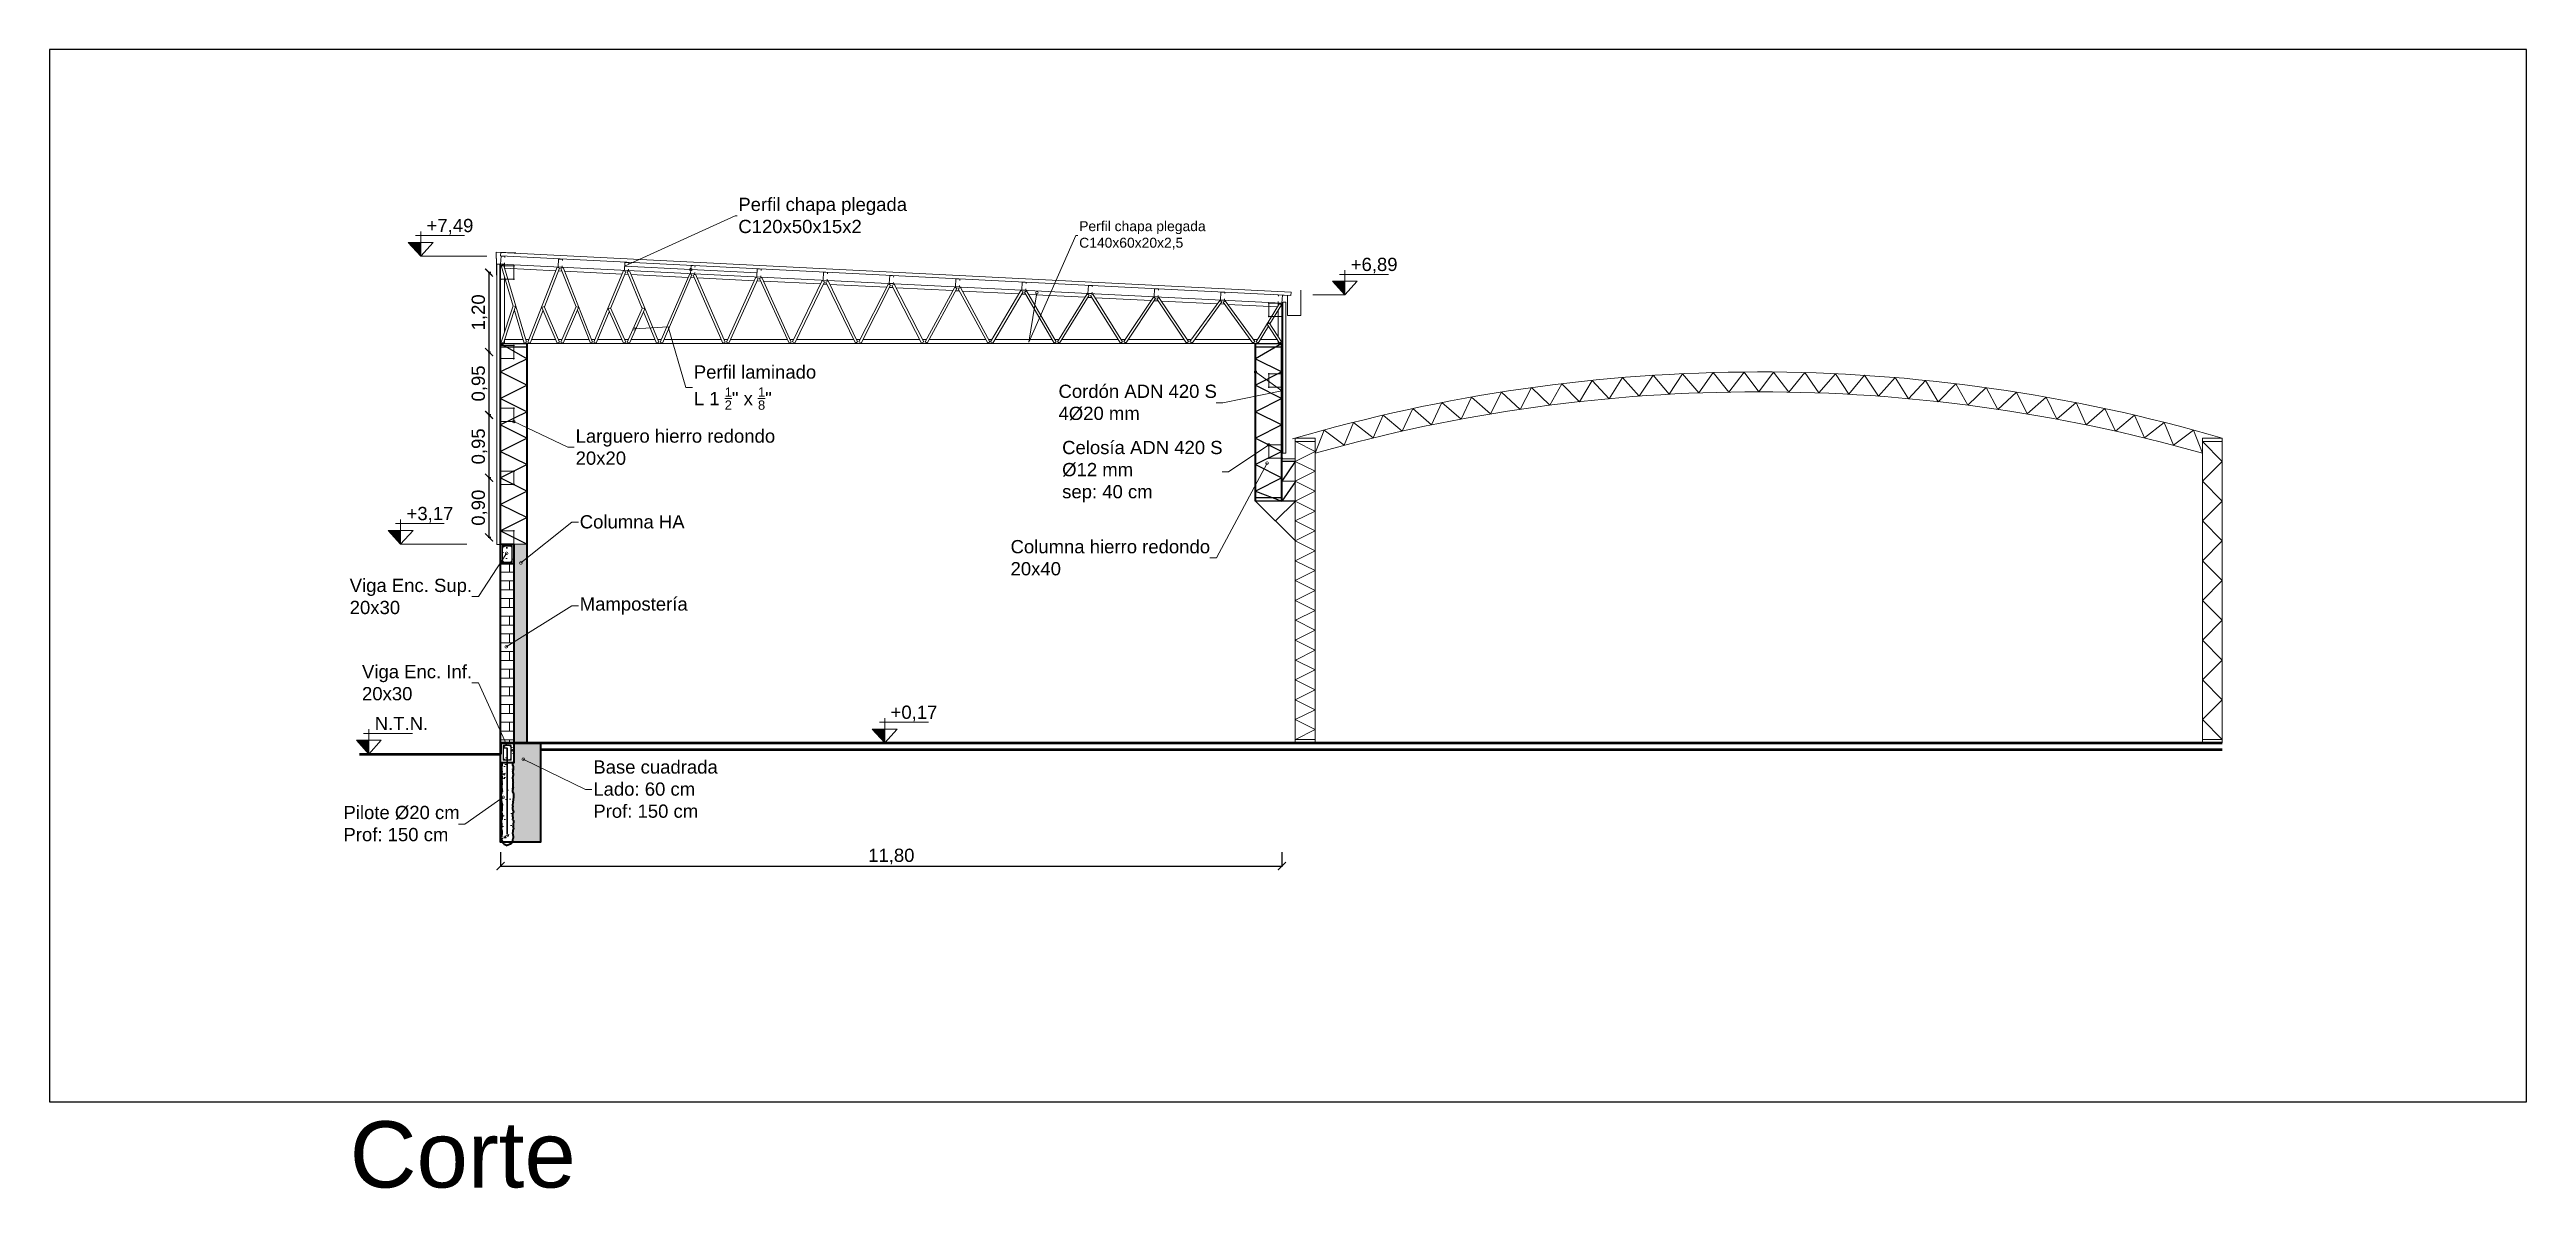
# Model space of a CAD drawing. Header units: millimetres. Extents: x 265 to 853, y -178 to 32.
# Drawn here: x 815.85 to 853.26, y -107.99 to -90.79 of the extents above; entities that cross this region are included whole.
import ezdxf
from ezdxf import colors
from ezdxf.entities.mleader import LeaderData, LeaderLine
from ezdxf.math import Vec2, Vec3

# ---------------------------------------------------------------- set-up
doc = ezdxf.new("R2010")
doc.units = ezdxf.units.MM
doc.header["$LTSCALE"] = 0.1
doc.header["$MEASUREMENT"] = 0
doc.header["$PDMODE"] = 3
doc.header["$PDSIZE"] = 0.1
doc.linetypes.add('ACAD_ISO10W100', pattern=[18, 12, -3, 0, -3])
doc.linetypes.add('CONTINUA', pattern=[200, 100, 100])
doc.layers.get('DEFPOINTS').update_dxf_attribs({"color": 1})
for name, color, linetype, lineweight in [('00_ARQ_VISTA ATRAS', 5, 'CONTINUA', 20), ('00_CANALETA', 2, 'Continuous', 13), ('00_EST_ANGULARES', 4, 'CONTINUA', 20), ('00_EST_COL_DIAG', 1, 'Continuous', 25), ('00_EST_Columna', 3, 'Continuous', 35), ('00_EST_Correa', 3, 'ACAD_ISO10W100', 20), ('00_EST_Cotas', 6, 'Continuous', 9), ('00_EST_Cubierta', 2, 'Continuous', 9), ('00_EST_FUNDACION', 2, 'Continuous', 35), ('00_EST_HASH', 2, 'Continuous', 5), ('00_EST_Piso', 7, 'Continuous', 50), ('00_EST_TEXTO', 6, 'Continuous', 9), ('00_EST_Viga', 5, 'Continuous', 20), ('00_EST_Viga_Montante', 5, 'Continuous', 20)]:
    doc.layers.add(name, color=color, linetype=linetype, lineweight=lineweight)
doc.layers.add('00_EST_ARMADURA', color=1, linetype='Continuous', lineweight=13, true_color=0xff0000)
doc.layers.add('00_EST_EXISTENTE', color=8, linetype='Continuous', lineweight=20, transparency=0.5)
doc.layers.add('00_EST_NoImprimir', color=1, linetype='Continuous', plot=False)
doc.styles.add('1 en 100', font='romans.shx', dxfattribs={"height": 0.17})
doc.styles.add('Arial1_50', font='arial.ttf', dxfattribs={"height": 0.05})
doc.styles.add('Arial20', font='arial.ttf', dxfattribs={"height": 0.2})
doc.dimstyles.new('Cota 1-100-Andres', dxfattribs={"dimtxt": 0.2, "dimasz": 0.12, "dimexe": 0.012, "dimexo": 0.15, "dimgap": 0.025, "dimtad": 1, "dimzin": 0, "dimtxsty": 'Arial20', "dimblk1": 'ARCHTICK', "dimblk2": 'ARCHTICK', "dimsah": 1, "dimcen": 0.09, "dimclrd": 256, "dimclre": 256, "dimclrt": 256, "dimazin": 0, "dimtfac": 1, "dimtofl": 0, "dimtmove": 0, "dimatfit": 3, "dimldrblk": 'ARCHTICK', "dimfxl": 1, "dimtolj": 1, "dimtzin": 0, "dimarcsym": 0})
pattern_1 = [(50, (0, 0), (0.35863009, -0.03137607), [0.0375, -0.4125]), (355, (0, 0), (-0.06937567, 0.37609607), [0.03, -0.33]), (100.451444, (0.0299, -0.0026), (0.28925442, 0.34472), [0.0318701, -0.35057106]), (46.1842, (0, 0.1), (0.53362067, -0.08275964), [0.05625, -0.61875]), (96.635635, (0.04447, 0.0931), (0.46733097, 0.4870593), [0.04780517, -0.52585688]), (351.184164, (0, 0.1), (0.46733097, 0.4870593), [0.045, -0.495]), (21, (0.05, 0.075), (0.29845353, -0.20130945), [0.0375, -0.4125]), (326, (0.05, 0.075), (0.12165767, 0.36257502), [0.03, -0.33]), (71.451445, (0.07487, 0.05822), (0.42011119, 0.16126558), [0.0318701, -0.35057106]), (37.5, (0, 0), (0.006079928, 0.166446927), [0, -0.326, 0, -0.335, 0, -0.33125]), (7.5, (0, 0), (0.13153477, 0.197205856), [0, -0.191, 0, -0.3185, 0, -0.12625]), (327.5, (-0.1115, 0), (0.266911218, -0.011277436), [0, -0.125, 0, -0.39, 0, -0.5175]), (317.5, (-0.1615, 0), (0.291593085, 0.05005249), [0, -0.1625, 0, -0.259, 0, -0.3675])]

msp = doc.modelspace()

# ---------------------------------------------------------------- texts
at = {"layer": '00_EST_Cotas', "char_height": 0.2, "attachment_point": 1, "style": '1 en 100'}
for s, insert in [('{\\fArial|b0|i0|c0|p34;+7,49}', (821.548, -93.345)), ('{\\fArial|b0|i0|c0|p34;+6,89}', (835.504, -93.932)), ('{\\fArial|b0|i0|c0|p34;+3,17}', (821.246, -97.694)), ('{\\fArial|b0|i0|c0|p34;N.T.N.}', (820.765, -100.864)), ('{\\fArial|b0|i0|c0|p34;+0,17}', (828.555, -100.694))]:
    msp.add_mtext_dynamic_manual_height_columns(s, width=1.21693, gutter_width=0.85, heights=[0], dxfattribs=dict(at, insert=insert))
at = {"layer": '00_EST_TEXTO', "insert": (820.387, -106.971), "char_height": 1, "attachment_point": 1, "style": 'Arial1_50'}
msp.add_mtext_dynamic_manual_height_columns('Corte', width=15.00094, gutter_width=0.25, heights=[0], dxfattribs=at)

# ---------------------------------------------------------------- blocks, each defined once
blk = doc.blocks.new('_DotSmall')
at = {"color": 0, "linetype": 'ByBlock', "const_width": 0.5}
blk.add_lwpolyline([(-0.0625, 0, 1), (0.0625, 0, 1)], format="xyb", close=True, dxfattribs=at)
blk = doc.blocks.new('cotaNivel')
at = {"layer": '00_EST_Cotas', "transparency": 33554687}
h = blk.add_hatch(color=256, dxfattribs=at)
h.dxf.hatch_style = 1
h.paths.add_polyline_path([(328.514, -103.488), (328.327, -103.488), (328.514, -103.697)])
at = {"layer": '00_EST_Cotas'}
for p, q in [((328.435, -103.386), (329.174, -103.386)), ((328.514, -103.697), (328.514, -103.322))]:
    blk.add_line(p, q, dxfattribs=at)
blk.add_lwpolyline([(328.514, -103.697), (328.701, -103.488), (328.327, -103.488)], close=True, dxfattribs=at)
blk = doc.blocks.new('_ARCHTICK')
at = {"color": 0, "linetype": 'ByBlock', "const_width": 0.15}
blk.add_lwpolyline([(-0.5, -0.5), (0.5, 0.5)], dxfattribs=at)
blk = doc.blocks.new('*D193')
at = {"layer": '00_EST_Cotas', "lineweight": -2, "transparency": 16777216}
for p, q in [((822.666, -102.906), (822.666, -103.13)), ((822.666, -103.118), (834.466, -103.118)), ((834.466, -102.906), (834.466, -103.13))]:
    blk.add_line(p, q, dxfattribs=at)
at = {"layer": 'DEFPOINTS', "color": 0, "transparency": 16777216}
for p in [(822.666, -102.756), (834.466, -102.756), (834.466, -103.118)]:
    blk.add_point(p, dxfattribs=at)
at = {"layer": '00_EST_Cotas', "lineweight": -2, "transparency": 16777216, "xscale": 0.12, "yscale": 0.12, "zscale": 0.12, "rotation": 180}
blk.add_blockref('_ARCHTICK', (822.666, -103.118), dxfattribs=at)
at = {"layer": '00_EST_Cotas', "lineweight": -2, "transparency": 16777216, "xscale": 0.12, "yscale": 0.12, "zscale": 0.12}
blk.add_blockref('_ARCHTICK', (834.466, -103.118), dxfattribs=at)
at = {"layer": '00_EST_Cotas', "transparency": 16777216, "insert": (828.566, -102.973), "char_height": 0.2, "attachment_point": 5, "style": 'Arial20'}
blk.add_mtext('\\A1;11,80', dxfattribs=at)
blk = doc.blocks.new('*D202')
at = {"layer": '00_EST_Cotas', "lineweight": -2, "transparency": 16777216}
for p, q in [((822.518, -97.255), (822.48, -97.255)), ((822.492, -98.156), (822.492, -97.255)), ((822.516, -98.156), (822.48, -98.156))]:
    blk.add_line(p, q, dxfattribs=at)
at = {"layer": 'DEFPOINTS', "color": 0, "transparency": 16777216}
for p in [(822.492, -97.255), (822.668, -97.255), (822.666, -98.156)]:
    blk.add_point(p, dxfattribs=at)
at = {"layer": '00_EST_Cotas', "lineweight": -2, "transparency": 16777216, "xscale": 0.12, "yscale": 0.12, "zscale": 0.12}
for p, rotation in [((822.492, -97.255), 90), ((822.492, -98.156), 270)]:
    blk.add_blockref('_ARCHTICK', p, dxfattribs=dict(at, rotation=rotation))
at = {"layer": '00_EST_Cotas', "transparency": 16777216, "insert": (822.347, -97.706), "char_height": 0.2, "attachment_point": 5, "rotation": 90, "style": 'Arial20'}
blk.add_mtext('\\A1;0,90', dxfattribs=at)
blk = doc.blocks.new('*D203')
at = {"layer": '00_EST_Cotas', "lineweight": -2, "transparency": 16777216}
for p, q in [((822.516, -96.305), (822.48, -96.305)), ((822.492, -97.255), (822.492, -96.305)), ((822.518, -97.255), (822.48, -97.255))]:
    blk.add_line(p, q, dxfattribs=at)
at = {"layer": 'DEFPOINTS', "color": 0, "transparency": 16777216}
for p in [(822.492, -96.305), (822.666, -96.305), (822.668, -97.255)]:
    blk.add_point(p, dxfattribs=at)
at = {"layer": '00_EST_Cotas', "lineweight": -2, "transparency": 16777216, "xscale": 0.12, "yscale": 0.12, "zscale": 0.12}
for p, rotation in [((822.492, -96.305), 90), ((822.492, -97.255), 270)]:
    blk.add_blockref('_ARCHTICK', p, dxfattribs=dict(at, rotation=rotation))
at = {"layer": '00_EST_Cotas', "transparency": 16777216, "insert": (822.347, -96.78), "char_height": 0.2, "attachment_point": 5, "rotation": 90, "style": 'Arial20'}
blk.add_mtext('\\A1;0,95', dxfattribs=at)
blk = doc.blocks.new('*D204')
at = {"layer": '00_EST_Cotas', "lineweight": -2, "transparency": 16777216}
for p, q in [((822.515, -95.355), (822.48, -95.355)), ((822.492, -96.305), (822.492, -95.355)), ((822.516, -96.305), (822.48, -96.305))]:
    blk.add_line(p, q, dxfattribs=at)
at = {"layer": 'DEFPOINTS', "color": 0, "transparency": 16777216}
for p in [(822.492, -95.355), (822.665, -95.355), (822.666, -96.305)]:
    blk.add_point(p, dxfattribs=at)
at = {"layer": '00_EST_Cotas', "lineweight": -2, "transparency": 16777216, "xscale": 0.12, "yscale": 0.12, "zscale": 0.12}
for p, rotation in [((822.492, -95.355), 90), ((822.492, -96.305), 270)]:
    blk.add_blockref('_ARCHTICK', p, dxfattribs=dict(at, rotation=rotation))
at = {"layer": '00_EST_Cotas', "transparency": 16777216, "insert": (822.347, -95.83), "char_height": 0.2, "attachment_point": 5, "rotation": 90, "style": 'Arial20'}
blk.add_mtext('\\A1;0,95', dxfattribs=at)
blk = doc.blocks.new('*D205')
at = {"layer": '00_EST_Cotas', "lineweight": -2, "transparency": 16777216}
for p, q in [((822.516, -94.156), (822.48, -94.156)), ((822.492, -95.355), (822.492, -94.156)), ((822.515, -95.355), (822.48, -95.355))]:
    blk.add_line(p, q, dxfattribs=at)
at = {"layer": 'DEFPOINTS', "color": 0, "transparency": 16777216}
for p in [(822.492, -94.156), (822.666, -94.156), (822.665, -95.355)]:
    blk.add_point(p, dxfattribs=at)
at = {"layer": '00_EST_Cotas', "lineweight": -2, "transparency": 16777216, "xscale": 0.12, "yscale": 0.12, "zscale": 0.12}
for p, rotation in [((822.492, -94.156), 90), ((822.492, -95.355), 270)]:
    blk.add_blockref('_ARCHTICK', p, dxfattribs=dict(at, rotation=rotation))
at = {"layer": '00_EST_Cotas', "transparency": 16777216, "insert": (822.347, -94.756), "char_height": 0.2, "attachment_point": 5, "rotation": 90, "style": 'Arial20'}
blk.add_mtext('\\A1;1,20', dxfattribs=at)

# ---------------------------------------------------------------- dimensions: what is measured, and where the dimension line sits
at = {"layer": '00_EST_Cotas'}
for base, p1, p2, picture, middle in [((822.492, -94.156), (822.665, -95.355), (822.666, -94.156), '*D205', (822.347, -94.756)), ((822.492, -95.355), (822.666, -96.305), (822.665, -95.355), '*D204', (822.347, -95.83)), ((822.492, -96.305), (822.668, -97.255), (822.666, -96.305), '*D203', (822.347, -96.78))]:
    dim = msp.add_linear_dim(base=base, p1=p1, p2=p2, angle=90, dimstyle='Cota 1-100-Andres', override={"dimtmove": 1}, dxfattribs=at)
    dim.commit()
    dim.dimension.update_dxf_attribs({"geometry": picture, "text_midpoint": middle})
dim = msp.add_linear_dim(base=(822.492, -97.255), p1=(822.666, -98.156), p2=(822.668, -97.255), angle=90, dimstyle='Cota 1-100-Andres', dxfattribs=at)
dim.commit()
dim.dimension.update_dxf_attribs({"geometry": '*D202', "text_midpoint": (822.347, -97.706)})
dim = msp.add_linear_dim(base=(834.466, -103.118), p1=(822.666, -102.756), p2=(834.466, -102.756), dimstyle='Cota 1-100-Andres', dxfattribs=at)
dim.commit()
dim.dimension.update_dxf_attribs({"geometry": '*D193', "text_midpoint": (828.566, -103.118), "dimtype": 160})

# ---------------------------------------------------------------- hatches: boundary and pattern name
at = {"layer": '00_EST_HASH', "true_color": 0x9b9897, "transparency": 33554559}
h = msp.add_hatch(dxfattribs=at)
h.set_pattern_fill('AR-CONC', color=253, scale=0.05)
h.set_pattern_definition(pattern_1)
h.paths.add_polyline_path([(822.747, -98.393, -1), (822.742, -98.401), (822.666, -98.517), (822.666, -98.556), (822.866, -98.556), (822.866, -98.262, -0.414214), (822.86, -98.256), (822.672, -98.256, -0.414214), (822.666, -98.262), (822.666, -98.517), (822.742, -98.401, -1)])
at = {"layer": '00_EST_HASH', "true_color": 0x9b9897, "transparency": 33554508}
h = msp.add_hatch(color=253, dxfattribs=at)
h.dxf.hatch_style = 1
h.paths.add_polyline_path([(823.066, -98.256), (822.872, -98.256, -0.414214), (822.866, -98.262), (822.866, -98.556), (822.866, -101.256), (823.066, -101.256)])
at = {"layer": '00_EST_HASH', "true_color": 0x9b9897, "transparency": 33554687}
h = msp.add_hatch(dxfattribs=at)
h.set_pattern_fill('AR-BRSTD', color=253, scale=0.05)
h.paths.add_polyline_path([(822.866, -98.556), (822.666, -98.556), (822.666, -101.256), (822.866, -101.256)])
h = msp.add_hatch(dxfattribs=at)
h.set_pattern_fill('AR-CONC', color=253, scale=0.05)
h.set_pattern_definition(pattern_1)
h.paths.add_polyline_path([(822.851, -101.713), (822.851, -101.704), (822.851, -101.698), (822.848, -101.691), (822.849, -101.685), (822.85, -101.68), (822.851, -101.677), (822.852, -101.675), (822.856, -101.671), (822.856, -101.659), (822.855, -101.646), (822.855, -101.641), (822.856, -101.627), (822.856, -101.619), (822.854, -101.607), (822.849, -101.602), (822.846, -101.589), (822.847, -101.581), (822.847, -101.566), (822.849, -101.56), (822.851, -101.556), (822.682, -101.556), (822.684, -101.56), (822.685, -101.566), (822.685, -101.581), (822.686, -101.589), (822.684, -101.602), (822.679, -101.607), (822.677, -101.619), (822.676, -101.627), (822.678, -101.641), (822.677, -101.646), (822.677, -101.659), (822.676, -101.671), (822.681, -101.675), (822.681, -101.677), (822.683, -101.68), (822.684, -101.685), (822.684, -101.691), (822.681, -101.698), (822.681, -101.704), (822.682, -101.713), (822.677, -101.73), (822.675, -101.735), (822.677, -101.744), (822.677, -101.749), (822.678, -101.75), (822.679, -101.753), (822.682, -101.758), (822.683, -101.768), (822.687, -101.782), (822.684, -101.796), (822.682, -101.804), (822.681, -101.808), (822.681, -101.816), (822.679, -101.82), (822.68, -101.826), (822.682, -101.831), (822.683, -101.836), (822.68, -101.845), (822.679, -101.848), (822.682, -101.861), (822.682, -101.865), (822.682, -101.871), (822.679, -101.879), (822.684, -101.883), (822.682, -101.89), (822.681, -101.897), (822.68, -101.9), (822.679, -101.906), (822.681, -101.917), (822.683, -101.921), (822.681, -101.928), (822.679, -101.941), (822.684, -101.947), (822.683, -101.954), (822.685, -101.97), (822.685, -101.976), (822.686, -101.98), (822.687, -101.983), (822.687, -101.987), (822.687, -101.992), (822.68, -102.006), (822.678, -102.008), (822.677, -102.017), (822.674, -102.028), (822.671, -102.038), (822.671, -102.047), (822.669, -102.069), (822.67, -102.083), (822.671, -102.088), (822.675, -102.109), (822.676, -102.129), (822.68, -102.145), (822.678, -102.152), (822.681, -102.163), (822.689, -102.192), (822.69, -102.199), (822.682, -102.217), (822.684, -102.227), (822.686, -102.232), (822.686, -102.239), (822.684, -102.251), (822.682, -102.272), (822.672, -102.298), (822.674, -102.306), (822.681, -102.315), (822.686, -102.324), (822.687, -102.356), (822.688, -102.369), (822.683, -102.381), (822.683, -102.395), (822.684, -102.416), (822.672, -102.431), (822.673, -102.447), (822.678, -102.482), (822.678, -102.487), (822.679, -102.522), (822.673, -102.56), (822.681, -102.576), (822.682, -102.587), (822.685, -102.631), (822.684, -102.634), (822.68, -102.648), (822.679, -102.665), (822.674, -102.693), (822.68, -102.71), (822.685, -102.722), (822.687, -102.739), (822.693, -102.756), (822.84, -102.756), (822.846, -102.739), (822.847, -102.722), (822.852, -102.71), (822.858, -102.693), (822.854, -102.665), (822.853, -102.648), (822.849, -102.634), (822.848, -102.631), (822.851, -102.587), (822.852, -102.576), (822.859, -102.56), (822.854, -102.522), (822.855, -102.487), (822.855, -102.482), (822.859, -102.447), (822.86, -102.431), (822.848, -102.416), (822.85, -102.395), (822.85, -102.381), (822.844, -102.369), (822.846, -102.356), (822.847, -102.324), (822.851, -102.315), (822.858, -102.306), (822.86, -102.298), (822.851, -102.272), (822.848, -102.251), (822.846, -102.239), (822.846, -102.232), (822.848, -102.227), (822.85, -102.217), (822.843, -102.199), (822.843, -102.192), (822.852, -102.163), (822.854, -102.152), (822.852, -102.145), (822.857, -102.129), (822.858, -102.109), (822.862, -102.088), (822.862, -102.083), (822.863, -102.069), (822.861, -102.047), (822.862, -102.038), (822.859, -102.028), (822.856, -102.017), (822.854, -102.008), (822.853, -102.006), (822.846, -101.992), (822.845, -101.987), (822.846, -101.983), (822.847, -101.98), (822.848, -101.976), (822.848, -101.97), (822.849, -101.954), (822.848, -101.947), (822.854, -101.941), (822.852, -101.928), (822.849, -101.922), (822.85, -101.919), (822.851, -101.917), (822.853, -101.906), (822.852, -101.9), (822.851, -101.897), (822.85, -101.89), (822.849, -101.883), (822.854, -101.879), (822.853, -101.878), (822.85, -101.871), (822.851, -101.865), (822.851, -101.861), (822.854, -101.848), (822.853, -101.845), (822.85, -101.836), (822.851, -101.831), (822.853, -101.826), (822.853, -101.82), (822.852, -101.816), (822.851, -101.808), (822.85, -101.804), (822.848, -101.797), (822.848, -101.794), (822.846, -101.782), (822.849, -101.768), (822.851, -101.758), (822.854, -101.751), (822.855, -101.75, -0.137812), (822.856, -101.747), (822.856, -101.744), (822.858, -101.735), (822.856, -101.73)])
h.paths.add_polyline_path([(822.836, -102.762), (822.84, -102.756), (822.84, -102.756), (822.693, -102.756), (822.693, -102.756), (822.696, -102.762), (822.704, -102.773), (822.721, -102.784), (822.733, -102.789), (822.755, -102.804), (822.766, -102.805), (822.777, -102.804), (822.799, -102.789), (822.812, -102.784), (822.828, -102.773)])
h.paths.add_polyline_path([(822.866, -101.256), (822.666, -101.256), (822.666, -101.556), (822.866, -101.556)])
at = {"layer": '00_EST_HASH', "true_color": 0x9b9897, "transparency": 33554508}
h = msp.add_hatch(color=253, dxfattribs=at)
h.dxf.hatch_style = 1
h.paths.add_polyline_path([(823.266, -101.256), (822.866, -101.256), (822.866, -101.556), (822.851, -101.556), (822.849, -101.56), (822.847, -101.566), (822.847, -101.581), (822.846, -101.589), (822.849, -101.602), (822.854, -101.607), (822.856, -101.619), (822.856, -101.627), (822.855, -101.641), (822.855, -101.646), (822.856, -101.659), (822.856, -101.671), (822.852, -101.675), (822.851, -101.677), (822.85, -101.68), (822.849, -101.685), (822.848, -101.691), (822.851, -101.698), (822.851, -101.704), (822.851, -101.713), (822.856, -101.73), (822.858, -101.735), (822.856, -101.744), (822.856, -101.749), (822.855, -101.75), (822.853, -101.753), (822.851, -101.758), (822.849, -101.768), (822.846, -101.782), (822.848, -101.794), (822.848, -101.797), (822.85, -101.804), (822.851, -101.808), (822.852, -101.816), (822.853, -101.82), (822.853, -101.826), (822.851, -101.831), (822.85, -101.836), (822.854, -101.847), (822.851, -101.861), (822.851, -101.865), (822.85, -101.871), (822.853, -101.878), (822.854, -101.879), (822.849, -101.883), (822.85, -101.89), (822.851, -101.897), (822.852, -101.9), (822.853, -101.906), (822.851, -101.917), (822.85, -101.919), (822.849, -101.922), (822.852, -101.928), (822.854, -101.941), (822.848, -101.947), (822.849, -101.954), (822.848, -101.97), (822.848, -101.976), (822.847, -101.98), (822.846, -101.983), (822.845, -101.987), (822.846, -101.992), (822.853, -102.006), (822.854, -102.008), (822.856, -102.017), (822.859, -102.028), (822.862, -102.038), (822.861, -102.047), (822.863, -102.069), (822.862, -102.083), (822.862, -102.088), (822.858, -102.109), (822.857, -102.129), (822.852, -102.145), (822.854, -102.152), (822.852, -102.163), (822.843, -102.192), (822.843, -102.199), (822.85, -102.217), (822.848, -102.227), (822.846, -102.232), (822.846, -102.239), (822.848, -102.251), (822.851, -102.272), (822.86, -102.298), (822.858, -102.306), (822.851, -102.315), (822.847, -102.324), (822.846, -102.356), (822.844, -102.369), (822.85, -102.381), (822.85, -102.395), (822.848, -102.416), (822.86, -102.431), (822.859, -102.447), (822.855, -102.482), (822.855, -102.487), (822.854, -102.522), (822.859, -102.56), (822.852, -102.576), (822.851, -102.587), (822.848, -102.631), (822.849, -102.634), (822.853, -102.648), (822.854, -102.665), (822.858, -102.693), (822.852, -102.71), (822.847, -102.722), (822.846, -102.739), (822.84, -102.756), (823.266, -102.756)])
at = {"layer": '00_EST_HASH', "true_color": 0x9b9897, "transparency": 33554470}
h = msp.add_hatch(color=253, dxfattribs=at)
h.dxf.hatch_style = 1
h.paths.add_polyline_path([(822.685, -101.97), (822.683, -101.954), (822.684, -101.947), (822.679, -101.941), (822.681, -101.928), (822.683, -101.922), (822.682, -101.919), (822.681, -101.917), (822.679, -101.906), (822.68, -101.9), (822.681, -101.897), (822.682, -101.89), (822.684, -101.883), (822.679, -101.879), (822.68, -101.878), (822.682, -101.871), (822.682, -101.865), (822.682, -101.861), (822.679, -101.848), (822.68, -101.845), (822.683, -101.836), (822.682, -101.831), (822.68, -101.826), (822.679, -101.82), (822.681, -101.816), (822.681, -101.808), (822.682, -101.804), (822.684, -101.797), (822.685, -101.794), (822.687, -101.782), (822.683, -101.768), (822.682, -101.758), (822.679, -101.753), (822.678, -101.75), (822.677, -101.749), (822.677, -101.744), (822.675, -101.735), (822.677, -101.73), (822.682, -101.713), (822.681, -101.704), (822.681, -101.698), (822.684, -101.691), (822.684, -101.685), (822.683, -101.68), (822.681, -101.677), (822.681, -101.675), (822.676, -101.671), (822.677, -101.659), (822.677, -101.646), (822.678, -101.641), (822.676, -101.627), (822.677, -101.619), (822.679, -101.607), (822.684, -101.602), (822.686, -101.589), (822.685, -101.581), (822.685, -101.566), (822.684, -101.56), (822.682, -101.556), (822.666, -101.556), (822.666, -102.756), (822.693, -102.756), (822.687, -102.739), (822.685, -102.722), (822.68, -102.71), (822.674, -102.693), (822.679, -102.665), (822.68, -102.648), (822.684, -102.634), (822.685, -102.631), (822.682, -102.587), (822.681, -102.576), (822.673, -102.56), (822.679, -102.522), (822.678, -102.487), (822.678, -102.482), (822.673, -102.447), (822.672, -102.431), (822.684, -102.416), (822.683, -102.395), (822.683, -102.381), (822.688, -102.369), (822.687, -102.356), (822.686, -102.324), (822.681, -102.315), (822.674, -102.306), (822.672, -102.298), (822.682, -102.272), (822.684, -102.251), (822.686, -102.239), (822.686, -102.232), (822.684, -102.227), (822.682, -102.217), (822.69, -102.199), (822.689, -102.192), (822.681, -102.163), (822.678, -102.152), (822.68, -102.145), (822.676, -102.129), (822.675, -102.109), (822.671, -102.088), (822.67, -102.083), (822.669, -102.069), (822.671, -102.047), (822.671, -102.038), (822.674, -102.028), (822.677, -102.017), (822.678, -102.008), (822.68, -102.006), (822.687, -101.992), (822.687, -101.987), (822.687, -101.983), (822.686, -101.98), (822.685, -101.976)])

# ---------------------------------------------------------------- linework, layer by layer
at = {"layer": '00_ARQ_VISTA ATRAS'}
msp.add_line((822.866, -98.256), (823.066, -98.256), dxfattribs=at)
at = {"layer": '00_CANALETA'}
for points in [[(834.334, -94.488), (834.55, -94.503), (834.55, -94.802), (834.75, -94.802), (834.75, -94.423), (834.75, -94.423)], [(834.882, -96.654), (834.666, -96.656), (834.666, -96.968), (834.471, -96.968), (834.471, -96.589), (834.471, -96.589)]]:
    msp.add_lwpolyline(points, dxfattribs=at)
at = {"layer": '00_EST_ANGULARES'}
for p, q in [((822.673, -94.047), (822.709, -94.035)), ((822.673, -94.047), (822.855, -94.662)), ((823.056, -95.208), (822.709, -94.035)), ((823.521, -94.076), (823.076, -95.205)), ((823.327, -94.674), (823.556, -94.091)), ((823.556, -94.091), (823.521, -94.076)), ((823.577, -94.096), (823.612, -94.081)), ((823.577, -94.096), (823.805, -94.674)), ((824.056, -95.205), (823.612, -94.081)), ((824.522, -94.126), (824.076, -95.205)), ((824.327, -94.698), (824.556, -94.142)), ((824.556, -94.142), (824.522, -94.126)), ((824.576, -94.146), (824.611, -94.13)), ((824.576, -94.146), (824.805, -94.699)), ((825.056, -95.205), (824.611, -94.13)), ((825.076, -95.204), (825.522, -94.176)), ((825.556, -94.192), (825.111, -95.22)), ((825.522, -94.176), (825.556, -94.192)), ((825.576, -94.197), (825.611, -94.18)), ((826.022, -95.22), (825.576, -94.197)), ((825.611, -94.18), (826.056, -95.204)), ((826.522, -94.226), (826.076, -95.204)), ((826.11, -95.22), (826.556, -94.243)), ((826.522, -94.226), (826.556, -94.243)), ((826.576, -94.247), (826.61, -94.23)), ((826.576, -94.247), (827.022, -95.22)), ((827.056, -95.204), (826.61, -94.23)), ((827.076, -95.203), (827.523, -94.276)), ((827.556, -94.294), (827.11, -95.22)), ((827.523, -94.276), (827.556, -94.294)), ((827.576, -94.298), (827.61, -94.28)), ((827.576, -94.298), (828.023, -95.22)), ((828.056, -95.203), (827.61, -94.28)), ((828.523, -94.326), (828.076, -95.202)), ((828.11, -95.22), (828.556, -94.344)), ((828.556, -94.344), (828.523, -94.326)), ((828.576, -94.349), (828.61, -94.33)), ((829.023, -95.22), (828.576, -94.349)), ((828.61, -94.33), (829.056, -95.202)), ((829.523, -94.376), (829.076, -95.201)), ((829.109, -95.22), (829.556, -94.395)), ((829.556, -94.395), (829.523, -94.376)), ((829.576, -94.4), (829.609, -94.38)), ((830.023, -95.22), (829.576, -94.4)), ((829.609, -94.38), (830.056, -95.201)), ((830.066, -95.2), (830.524, -94.426)), ((830.556, -94.446), (830.099, -95.22)), ((830.524, -94.426), (830.556, -94.446)), ((830.576, -94.45), (830.609, -94.43)), ((831.024, -95.22), (830.576, -94.45)), ((830.609, -94.43), (831.056, -95.2)), ((831.525, -94.476), (831.076, -95.199)), ((831.108, -95.22), (831.556, -94.497)), ((831.556, -94.497), (831.525, -94.476)), ((831.576, -94.501), (831.608, -94.48)), ((832.025, -95.22), (831.576, -94.501)), ((831.608, -94.48), (832.056, -95.199)), ((832.525, -94.526), (832.076, -95.198)), ((832.107, -95.22), (832.556, -94.548)), ((832.525, -94.526), (832.556, -94.548)), ((832.576, -94.552), (832.607, -94.53)), ((833.025, -95.22), (832.576, -94.552)), ((832.607, -94.53), (833.056, -95.198)), ((833.526, -94.576), (833.076, -95.197)), ((833.107, -95.22), (833.556, -94.599)), ((833.556, -94.599), (833.526, -94.576)), ((833.576, -94.603), (833.607, -94.58)), ((834.026, -95.22), (833.576, -94.603)), ((833.607, -94.58), (834.056, -95.197)), ((834.076, -95.2), (834.428, -94.621)), ((834.46, -94.642), (834.428, -94.621)), ((822.856, -94.657), (822.673, -95.208)), ((822.709, -95.22), (822.893, -94.669)), ((822.856, -94.657), (822.893, -94.669)), ((822.874, -94.726), (823.02, -95.22)), ((823.111, -95.22), (823.307, -94.724)), ((823.323, -94.666), (823.288, -94.681)), ((823.288, -94.681), (823.522, -95.22)), ((823.556, -95.205), (823.323, -94.666)), ((823.576, -95.205), (823.809, -94.666)), ((823.844, -94.681), (823.611, -95.22)), ((823.809, -94.666), (823.844, -94.681)), ((823.825, -94.725), (824.021, -95.22)), ((824.111, -95.22), (824.307, -94.746)), ((824.323, -94.69), (824.288, -94.705)), ((824.522, -95.22), (824.288, -94.705)), ((824.323, -94.69), (824.556, -95.205)), ((824.809, -94.69), (824.576, -95.205)), ((824.611, -95.22), (824.844, -94.705)), ((824.809, -94.69), (824.844, -94.705)), ((824.825, -94.747), (825.022, -95.22)), ((834.262, -94.967), (834.108, -95.22)), ((834.242, -94.937), (834.274, -94.917)), ((834.242, -94.937), (834.428, -95.22)), ((834.274, -94.917), (834.46, -95.2)), ((834.46, -94.642), (834.284, -94.931)), ((822.709, -95.22), (822.673, -95.208)), ((823.02, -95.22), (823.056, -95.208)), ((823.076, -95.205), (823.111, -95.22)), ((823.556, -95.205), (823.521, -95.22)), ((823.576, -95.205), (823.611, -95.22)), ((824.021, -95.22), (824.056, -95.205)), ((824.111, -95.22), (824.076, -95.205)), ((824.556, -95.205), (824.522, -95.22)), ((824.576, -95.205), (824.611, -95.22)), ((825.022, -95.22), (825.056, -95.205)), ((825.076, -95.204), (825.111, -95.22)), ((826.022, -95.22), (826.056, -95.204)), ((826.11, -95.22), (826.076, -95.204)), ((827.022, -95.22), (827.056, -95.204)), ((827.076, -95.203), (827.11, -95.22)), ((828.023, -95.22), (828.056, -95.203)), ((828.076, -95.202), (828.11, -95.22)), ((829.023, -95.22), (829.056, -95.202)), ((829.076, -95.201), (829.109, -95.22)), ((830.023, -95.22), (830.056, -95.201)), ((830.066, -95.2), (830.099, -95.22)), ((831.024, -95.22), (831.056, -95.2)), ((831.076, -95.199), (831.108, -95.22)), ((832.025, -95.22), (832.056, -95.199)), ((832.076, -95.198), (832.107, -95.22)), ((833.025, -95.22), (833.056, -95.198)), ((833.076, -95.197), (833.107, -95.22)), ((834.026, -95.22), (834.056, -95.197)), ((834.108, -95.22), (834.076, -95.2)), ((834.428, -95.22), (834.46, -95.2))]:
    msp.add_line(p, q, dxfattribs=at)
at = {"layer": '00_EST_ARMADURA'}
for p, q in [((822.597, -93.849), (822.597, -93.938)), ((822.897, -93.86), (822.601, -93.845)), ((822.598, -93.941), (822.602, -93.945)), ((822.603, -93.948), (822.603, -94.193)), ((822.707, -98.31, 0.305), (822.696, -98.292, 0.305)), ((822.696, -98.302, 0.305), (822.702, -98.312, 0.305)), ((822.72, -98.297, 0.305), (822.702, -98.286, 0.305)), ((822.702, -98.312, 0.305), (822.707, -98.31, 0.305)), ((822.703, -98.281, 0.305), (822.722, -98.292, 0.305)), ((822.722, -98.292, 0.305), (822.72, -98.297, 0.305)), ((822.721, -101.322, 0.305), (822.711, -101.304, 0.305)), ((822.711, -101.315, 0.305), (822.717, -101.325, 0.305)), ((822.734, -101.309, 0.305), (822.716, -101.299, 0.305)), ((822.717, -101.325, 0.305), (822.721, -101.322, 0.305)), ((822.718, -101.294, 0.305), (822.737, -101.305, 0.305)), ((822.737, -101.305, 0.305), (822.734, -101.309, 0.305))]:
    msp.add_line(p, q, dxfattribs=at)
for points in [[(822.691, -98.399), (822.691, -98.29, -0.414214), (822.7, -98.281), (822.789, -98.281)], [(822.696, -98.399), (822.696, -98.29, -0.414214), (822.7, -98.286), (822.702, -98.286)], [(822.731, -98.286), (822.833, -98.286, -0.414214), (822.836, -98.29), (822.836, -98.474)], [(822.789, -98.281), (822.833, -98.281, -0.414214), (822.841, -98.29), (822.841, -98.399)], [(822.731, -98.531), (822.7, -98.531, -0.414214), (822.691, -98.523), (822.691, -98.399)], [(822.731, -98.526), (822.7, -98.526, -0.414214), (822.696, -98.523), (822.696, -98.399)], [(822.841, -98.399), (822.841, -98.523, -0.414214), (822.833, -98.531), (822.731, -98.531)], [(822.836, -98.474), (822.836, -98.523, -0.414214), (822.833, -98.526), (822.731, -98.526)], [(822.706, -101.411), (822.706, -101.302, -0.414214), (822.715, -101.294), (822.818, -101.294, -0.414214), (822.826, -101.302), (822.826, -101.411)], [(822.711, -101.411), (822.711, -101.302, -0.414214), (822.715, -101.299), (822.716, -101.299)], [(822.77, -102.472), (822.77, -101.347, 0.414214), (822.754, -101.331), (822.712, -101.331), (822.712, -101.339), (822.754, -101.339, -0.414214), (822.762, -101.347), (822.762, -102.472)], [(822.727, -101.299), (822.818, -101.299, -0.414214), (822.821, -101.302), (822.821, -101.411)], [(822.826, -101.411), (822.826, -101.51, -0.414214), (822.818, -101.518), (822.715, -101.518, -0.414214), (822.706, -101.51), (822.706, -101.411)], [(822.821, -101.411), (822.821, -101.51, -0.414214), (822.818, -101.513), (822.715, -101.513, -0.414214), (822.711, -101.51), (822.711, -101.411)]]:
    msp.add_lwpolyline(points, format="xyb", dxfattribs=at)
for points in [[(822.712, -98.286), (822.731, -98.286)], [(822.762, -102.472), (822.762, -102.628), (822.77, -102.628), (822.77, -102.472)]]:
    msp.add_lwpolyline(points, dxfattribs=at)
for centre in [(822.702, -98.292), (822.83, -98.292), (822.702, -98.519), (822.83, -98.519), (822.717, -101.305), (822.815, -101.305), (822.717, -101.507), (822.815, -101.507)]:
    msp.add_circle(centre, 0.00623, dxfattribs=at)
for centre, start, end in [((822.601, -93.849), 87.121, 180), ((822.601, -93.938), 180, 223.0582), ((822.599, -93.948), 360, 43.0582)]:
    msp.add_arc(centre, 0.004, start, end, dxfattribs=at)
at = {"layer": '00_EST_COL_DIAG'}
for p, q in [((822.666, -95.227), (823.066, -95.227)), ((822.666, -95.278), (823.066, -95.278)), ((834.066, -95.227), (834.466, -95.227)), ((834.066, -95.278), (834.466, -95.278)), ((834.672, -97.008), (834.466, -97.006)), ((834.666, -97.006), (834.466, -97.306)), ((834.466, -97.555), (834.066, -97.555)), ((834.668, -98.205), (834.066, -97.606)), ((834.668, -97.606), (834.066, -97.606)), ((834.466, -97.606), (834.066, -97.606)), ((834.367, -97.904), (834.668, -97.606)), ((834.67, -97.308), (834.466, -97.306)), ((834.67, -97.308), (834.466, -97.606)), ((834.666, -97.606), (834.466, -97.606))]:
    msp.add_line(p, q, dxfattribs=at)
for points in [[(822.666, -95.227), (823.066, -95.456), (822.666, -95.656), (823.066, -95.856), (822.666, -96.056), (823.066, -96.256), (822.666, -96.456), (823.066, -96.656), (822.666, -96.856), (823.066, -97.056), (822.666, -97.256), (823.066, -97.456), (822.666, -97.656), (823.066, -97.856), (822.666, -98.056), (823.066, -98.256)], [(834.466, -95.227), (834.066, -95.456), (834.466, -95.656), (834.066, -95.856), (834.466, -96.056), (834.066, -96.256), (834.466, -96.456), (834.066, -96.656), (834.466, -96.856), (834.066, -97.056), (834.466, -97.256), (834.066, -97.456), (834.466, -97.606)]]:
    msp.add_lwpolyline(points, dxfattribs=at)
at = {"layer": '00_EST_Columna'}
for p, q in [((822.666, -101.256), (822.666, -95.227)), ((823.066, -101.256), (823.066, -95.227)), ((834.066, -97.606), (834.066, -95.227)), ((834.466, -97.606), (834.466, -95.227)), ((822.866, -98.556), (822.866, -101.256)), ((822.666, -101.256), (823.066, -101.256))]:
    msp.add_line(p, q, dxfattribs=at)
for points in [[(822.666, -98.256), (822.866, -98.256), (822.866, -98.556), (822.666, -98.556)], [(822.666, -101.256), (822.866, -101.256), (822.866, -101.556), (822.666, -101.556)]]:
    msp.add_lwpolyline(points, close=True, dxfattribs=at)
for points in [[(822.682, -101.556), (822.684, -101.56), (822.685, -101.566), (822.685, -101.581), (822.686, -101.589), (822.684, -101.602), (822.679, -101.607), (822.677, -101.619), (822.676, -101.627), (822.678, -101.641), (822.677, -101.646), (822.677, -101.659), (822.676, -101.671), (822.681, -101.675), (822.681, -101.677), (822.683, -101.68), (822.684, -101.685), (822.684, -101.691), (822.681, -101.698), (822.681, -101.704), (822.682, -101.713), (822.677, -101.73), (822.675, -101.735), (822.677, -101.744), (822.677, -101.749), (822.678, -101.75), (822.679, -101.753), (822.682, -101.758), (822.683, -101.768), (822.687, -101.782), (822.685, -101.794), (822.684, -101.797), (822.682, -101.804), (822.681, -101.808), (822.681, -101.816), (822.679, -101.82), (822.68, -101.826), (822.682, -101.831), (822.683, -101.836), (822.68, -101.845), (822.679, -101.848), (822.682, -101.861), (822.682, -101.865), (822.682, -101.871), (822.68, -101.878), (822.679, -101.879), (822.684, -101.883), (822.682, -101.89), (822.681, -101.897), (822.68, -101.9), (822.679, -101.906), (822.681, -101.917), (822.682, -101.919), (822.683, -101.922), (822.681, -101.928), (822.679, -101.941), (822.684, -101.947), (822.683, -101.954), (822.685, -101.97), (822.685, -101.976), (822.686, -101.98), (822.687, -101.983), (822.687, -101.987), (822.687, -101.992), (822.68, -102.006), (822.678, -102.008), (822.677, -102.017), (822.674, -102.028), (822.671, -102.038), (822.671, -102.047), (822.669, -102.069), (822.67, -102.083), (822.671, -102.088), (822.675, -102.109), (822.676, -102.129), (822.68, -102.145), (822.678, -102.152), (822.681, -102.163), (822.689, -102.192), (822.69, -102.199), (822.682, -102.217), (822.684, -102.227), (822.686, -102.232), (822.686, -102.239), (822.684, -102.251), (822.682, -102.272), (822.672, -102.298), (822.674, -102.306), (822.681, -102.315), (822.686, -102.324), (822.687, -102.356), (822.688, -102.369), (822.683, -102.381), (822.683, -102.395), (822.684, -102.416), (822.672, -102.431), (822.673, -102.447), (822.678, -102.482), (822.678, -102.487), (822.679, -102.522)], [(822.851, -101.556), (822.849, -101.56), (822.847, -101.566), (822.847, -101.581), (822.846, -101.589), (822.849, -101.602), (822.854, -101.607), (822.856, -101.619), (822.856, -101.627), (822.855, -101.641), (822.855, -101.646), (822.856, -101.659), (822.856, -101.671), (822.852, -101.675), (822.851, -101.677), (822.85, -101.68), (822.849, -101.685), (822.848, -101.691), (822.851, -101.698), (822.851, -101.704), (822.851, -101.713), (822.856, -101.73), (822.858, -101.735), (822.856, -101.744), (822.856, -101.749), (822.855, -101.75), (822.853, -101.753), (822.851, -101.758), (822.849, -101.768), (822.846, -101.782), (822.848, -101.794), (822.848, -101.797), (822.85, -101.804), (822.851, -101.808), (822.852, -101.816), (822.853, -101.82), (822.853, -101.826), (822.851, -101.831), (822.85, -101.836), (822.853, -101.845), (822.854, -101.848), (822.851, -101.861), (822.851, -101.865), (822.85, -101.871), (822.853, -101.878), (822.854, -101.879), (822.849, -101.883), (822.85, -101.89), (822.851, -101.897), (822.852, -101.9), (822.853, -101.906), (822.851, -101.917), (822.85, -101.919), (822.849, -101.922), (822.852, -101.928), (822.854, -101.941), (822.848, -101.947), (822.849, -101.954), (822.848, -101.97), (822.848, -101.976), (822.847, -101.98), (822.846, -101.983), (822.845, -101.987), (822.846, -101.992), (822.853, -102.006), (822.854, -102.008), (822.856, -102.017), (822.859, -102.028), (822.862, -102.038), (822.861, -102.047), (822.863, -102.069), (822.862, -102.083), (822.862, -102.088), (822.858, -102.109), (822.857, -102.129), (822.852, -102.145), (822.854, -102.152), (822.852, -102.163), (822.843, -102.192), (822.843, -102.199), (822.85, -102.217), (822.848, -102.227), (822.846, -102.232), (822.846, -102.239), (822.848, -102.251), (822.851, -102.272), (822.86, -102.298), (822.858, -102.306), (822.851, -102.315), (822.847, -102.324), (822.846, -102.356), (822.844, -102.369), (822.85, -102.381), (822.85, -102.395), (822.848, -102.416), (822.86, -102.431), (822.859, -102.447), (822.855, -102.482), (822.855, -102.487), (822.854, -102.522)], [(822.679, -102.522), (822.673, -102.56), (822.681, -102.576), (822.682, -102.587), (822.685, -102.631), (822.684, -102.634), (822.68, -102.648), (822.679, -102.665), (822.674, -102.693), (822.68, -102.71), (822.685, -102.722), (822.687, -102.739), (822.693, -102.756), (822.696, -102.762), (822.704, -102.773), (822.721, -102.784), (822.733, -102.789), (822.755, -102.804), (822.766, -102.805)], [(822.854, -102.522), (822.859, -102.56), (822.852, -102.576), (822.851, -102.587), (822.848, -102.631), (822.849, -102.634), (822.853, -102.648), (822.854, -102.665), (822.858, -102.693), (822.852, -102.71), (822.847, -102.722), (822.846, -102.739), (822.84, -102.756), (822.836, -102.762), (822.828, -102.773), (822.812, -102.784), (822.799, -102.789), (822.777, -102.804), (822.766, -102.805)]]:
    msp.add_lwpolyline(points, dxfattribs=at)
at = {"layer": '00_EST_Correa'}
for points in [[(822.731, -93.93), (822.732, -93.91), (822.672, -93.907), (822.666, -94.027), (822.726, -94.03), (822.727, -94.01)], [(823.601, -93.973), (823.602, -93.953), (823.542, -93.951), (823.536, -94.07), (823.596, -94.073), (823.597, -94.053)], [(824.601, -94.023), (824.602, -94.003), (824.542, -94.001), (824.536, -94.12), (824.596, -94.123), (824.597, -94.103)], [(825.601, -94.073), (825.602, -94.053), (825.542, -94.051), (825.536, -94.17), (825.596, -94.173), (825.597, -94.153)], [(826.601, -94.123), (826.602, -94.103), (826.542, -94.101), (826.536, -94.22), (826.596, -94.223), (826.597, -94.203)], [(827.601, -94.173), (827.602, -94.153), (827.542, -94.15), (827.536, -94.27), (827.596, -94.273), (827.597, -94.253)], [(828.601, -94.223), (828.602, -94.203), (828.542, -94.2), (828.536, -94.32), (828.596, -94.323), (828.597, -94.303)], [(829.601, -94.273), (829.602, -94.253), (829.542, -94.25), (829.536, -94.37), (829.596, -94.373), (829.597, -94.353)], [(830.601, -94.323), (830.602, -94.303), (830.542, -94.3), (830.536, -94.42), (830.596, -94.423), (830.597, -94.403)], [(831.601, -94.373), (831.602, -94.353), (831.542, -94.35), (831.536, -94.47), (831.596, -94.473), (831.597, -94.453)], [(832.601, -94.423), (832.602, -94.403), (832.542, -94.4), (832.536, -94.52), (832.596, -94.523), (832.597, -94.503)], [(833.601, -94.473), (833.602, -94.453), (833.542, -94.45), (833.536, -94.57), (833.596, -94.573), (833.597, -94.553)], [(834.411, -94.514), (834.412, -94.494), (834.472, -94.497), (834.466, -94.617), (834.406, -94.614), (834.407, -94.594)]]:
    msp.add_lwpolyline(points, dxfattribs=at)
at = {"layer": '00_EST_Correa', "linetype": 'CONTINUA'}
for points in [[(822.666, -94.056), (822.866, -94.056), (822.866, -94.256), (822.666, -94.256)], [(834.266, -94.617), (834.466, -94.617), (834.466, -94.817), (834.266, -94.817)], [(822.665, -95.255), (822.865, -95.255), (822.865, -95.455), (822.665, -95.455)], [(834.266, -95.686), (834.466, -95.686), (834.466, -95.886), (834.266, -95.886)], [(822.666, -96.205), (822.866, -96.205), (822.866, -96.405), (822.666, -96.405)], [(834.266, -96.756), (834.466, -96.756), (834.466, -96.956), (834.266, -96.956)], [(822.668, -97.155), (822.868, -97.155), (822.868, -97.355), (822.668, -97.355)], [(822.666, -98.056), (822.866, -98.056), (822.866, -98.256), (822.666, -98.256)]]:
    msp.add_lwpolyline(points, close=True, dxfattribs=at)
at = {"layer": '00_EST_Correa'}
for centre in [(822.666, -94.056), (822.666, -94.256), (822.866, -94.056), (822.866, -94.256), (834.266, -94.617), (834.466, -94.617), (834.266, -94.817), (834.466, -94.817), (822.665, -95.255), (822.865, -95.255), (822.665, -95.455), (822.865, -95.455), (834.266, -95.686), (834.466, -95.686), (834.266, -95.886), (834.466, -95.886), (822.666, -96.205), (822.666, -96.405), (822.866, -96.205), (822.866, -96.405), (834.266, -96.756), (834.466, -96.756), (822.668, -97.155), (822.868, -97.155), (834.266, -96.956), (834.466, -96.956), (822.668, -97.355), (822.868, -97.355), (822.666, -98.056), (822.666, -98.256), (822.866, -98.056), (822.866, -98.256)]:
    msp.add_circle(centre, 0.006, dxfattribs=at)
at = {"layer": '00_EST_Cotas'}
for p, q in [((821.459, -93.907), (822.459, -93.907)), ((834.933, -94.494), (835.415, -94.494)), ((821.156, -98.256), (822.156, -98.256))]:
    msp.add_line(p, q, dxfattribs=at)
at = {"layer": '00_EST_Cubierta'}
for p, q in [((822.666, -93.903), (822.669, -93.853)), ((834.604, -94.453), (822.669, -93.853)), ((822.61, -98.262), (822.61, -94.029)), ((822.61, -94.029), (822.655, -94.029)), ((822.655, -98.262), (822.655, -94.029)), ((834.601, -94.503), (822.666, -93.903)), ((834.523, -94.603), (834.478, -94.603)), ((834.478, -96.882), (834.478, -94.603)), ((834.523, -96.882), (834.523, -94.603)), ((834.601, -94.503), (834.604, -94.453)), ((834.523, -96.882), (834.478, -96.882)), ((822.61, -98.262), (822.655, -98.262))]:
    msp.add_line(p, q, dxfattribs=at)
at = {"layer": '00_EST_EXISTENTE'}
for p, q in [((834.666, -96.656), (834.965, -96.656)), ((834.666, -96.656), (834.666, -101.256)), ((834.666, -96.706), (834.965, -96.706)), ((834.966, -101.256), (834.966, -96.656)), ((848.366, -101.256), (848.366, -96.656)), ((848.666, -96.656), (848.368, -96.656)), ((848.666, -96.706), (848.368, -96.706)), ((848.666, -101.256), (848.666, -96.656)), ((834.666, -101.206), (834.965, -101.206)), ((834.668, -101.256), (834.966, -101.256)), ((848.665, -101.256), (848.366, -101.256)), ((848.666, -101.206), (848.368, -101.206))]:
    msp.add_line(p, q, dxfattribs=at)
for points in [[(834.968, -96.882), (835.102, -96.534), (835.404, -96.763), (835.548, -96.417), (835.843, -96.653), (835.995, -96.308), (836.283, -96.55), (836.443, -96.208), (836.726, -96.456), (836.879, -96.119), (837.17, -96.369), (837.329, -96.036), (837.615, -96.291), (837.78, -95.96), (838.062, -96.221), (838.234, -95.893), (838.51, -96.159), (838.693, -95.834), (838.959, -96.105), (839.152, -95.783), (839.409, -96.06), (839.608, -95.741), (839.86, -96.022), (840.073, -95.707), (840.311, -95.993), (840.512, -95.683), (840.763, -95.973), (840.975, -95.666), (841.215, -95.96), (841.447, -95.657), (841.668, -95.956)], [(848.368, -96.882), (848.233, -96.534), (847.931, -96.763), (847.787, -96.417), (847.493, -96.653), (847.34, -96.308), (847.052, -96.55), (846.892, -96.208), (846.61, -96.456), (846.457, -96.119), (846.166, -96.369), (846.007, -96.036), (845.72, -96.291), (845.556, -95.96), (845.274, -96.221), (845.101, -95.893), (844.825, -96.159), (844.642, -95.834), (844.376, -96.105), (844.183, -95.783), (843.926, -96.06), (843.727, -95.741), (843.476, -96.022), (843.262, -95.707), (843.024, -95.993), (842.824, -95.683), (842.572, -95.973), (842.36, -95.666), (842.12, -95.96), (841.889, -95.657), (841.668, -95.956)], [(834.668, -101.206), (834.965, -101.056), (834.666, -100.906), (834.965, -100.756), (834.666, -100.606), (834.965, -100.456), (834.666, -100.306), (834.965, -100.156), (834.668, -100.006), (834.965, -99.856), (834.666, -99.706), (834.965, -99.556), (834.668, -99.406), (834.965, -99.256), (834.666, -99.106), (834.965, -98.956), (834.666, -98.806), (834.965, -98.656), (834.666, -98.506), (834.965, -98.356), (834.666, -98.206), (834.965, -98.056), (834.666, -97.906), (834.965, -97.756), (834.666, -97.606), (834.965, -97.456), (834.666, -97.306), (834.965, -97.156), (834.666, -97.006), (834.966, -96.856), (834.668, -96.706)], [(848.666, -101.206), (848.368, -100.906), (848.666, -100.606), (848.368, -100.306), (848.666, -100.006), (848.368, -99.706), (848.666, -99.406), (848.368, -99.106), (848.666, -98.806), (848.368, -98.506), (848.666, -98.206), (848.368, -97.906), (848.666, -97.606), (848.368, -97.306), (848.666, -97.006), (848.368, -96.706)]]:
    msp.add_lwpolyline(points, dxfattribs=at)
for radius, start, end in [(25, 73.7398, 106.3551), (24.7, 74.261, 105.739)]:
    msp.add_arc((841.666, -120.656), radius, start, end, dxfattribs=at)
at = {"layer": '00_EST_FUNDACION'}
msp.add_lwpolyline([(822.666, -101.256), (823.266, -101.256), (823.266, -102.756), (822.666, -102.756)], close=True, dxfattribs=at)
at = {"layer": '00_EST_NoImprimir'}
msp.add_lwpolyline([(815.854, -106.675), (853.259, -106.675), (853.259, -90.788), (815.854, -90.788)], close=True, dxfattribs=at)
at = {"layer": '00_EST_Piso'}
for p, q in [((822.666, -101.256), (822.666, -101.426)), ((822.666, -101.256), (848.666, -101.256)), ((823.266, -101.356), (848.666, -101.356)), ((820.535, -101.426), (822.666, -101.426))]:
    msp.add_line(p, q, dxfattribs=at)
at = {"layer": '00_EST_Viga'}
for p, q in [((822.666, -94.027), (834.466, -94.617)), ((822.726, -94.09), (823.501, -94.129)), ((823.541, -94.131), (823.591, -94.133)), ((823.633, -94.135), (824.5, -94.179)), ((824.54, -94.181), (824.592, -94.183)), ((824.634, -94.185), (825.499, -94.229)), ((825.54, -94.231), (825.592, -94.233)), ((825.635, -94.235), (826.498, -94.278)), ((826.539, -94.281), (826.593, -94.283)), ((826.636, -94.285), (827.497, -94.328)), ((827.539, -94.33), (827.593, -94.333)), ((827.637, -94.335), (828.496, -94.378)), ((828.538, -94.38), (828.594, -94.383)), ((828.638, -94.385), (829.495, -94.428)), ((829.537, -94.43), (829.595, -94.433)), ((829.639, -94.435), (830.493, -94.478)), ((830.536, -94.48), (830.595, -94.483)), ((830.641, -94.486), (831.492, -94.528)), ((831.536, -94.53), (831.596, -94.533)), ((831.643, -94.536), (832.49, -94.578)), ((832.535, -94.58), (832.597, -94.583)), ((832.645, -94.586), (833.489, -94.628)), ((833.534, -94.63), (833.598, -94.633)), ((833.647, -94.636), (834.396, -94.673)), ((822.666, -95.227), (834.466, -95.227)), ((822.726, -95.167), (823.004, -95.167)), ((823.044, -95.167), (823.091, -95.167)), ((823.132, -95.167), (823.499, -95.167)), ((823.54, -95.167), (823.593, -95.167)), ((823.634, -95.167), (824, -95.167)), ((824.041, -95.167), (824.092, -95.167)), ((824.133, -95.167), (824.497, -95.167)), ((824.539, -95.167), (824.593, -95.167)), ((824.635, -95.167), (824.999, -95.167)), ((825.041, -95.167), (825.092, -95.167)), ((825.134, -95.167), (825.999, -95.167)), ((826.04, -95.167), (826.093, -95.167)), ((826.135, -95.167), (826.998, -95.167)), ((827.039, -95.167), (827.094, -95.167)), ((827.136, -95.167), (827.997, -95.167)), ((828.039, -95.167), (828.094, -95.167)), ((828.137, -95.167), (828.995, -95.167)), ((829.038, -95.167), (829.095, -95.167)), ((829.138, -95.167), (829.994, -95.167)), ((830.038, -95.167), (830.086, -95.167)), ((830.13, -95.167), (830.993, -95.167)), ((831.037, -95.167), (831.096, -95.167)), ((831.141, -95.167), (831.991, -95.167)), ((832.036, -95.167), (832.097, -95.167)), ((832.143, -95.167), (832.989, -95.167)), ((833.035, -95.167), (833.098, -95.167)), ((833.145, -95.167), (833.987, -95.167)), ((834.034, -95.167), (834.096, -95.167)), ((834.141, -95.167), (834.393, -95.167))]:
    msp.add_line(p, q, dxfattribs=at)
at = {"layer": '00_EST_Viga_Montante'}
for p, q in [((822.666, -94.027), (822.666, -95.227)), ((822.726, -94.03), (822.726, -94.094)), ((822.726, -94.228), (822.726, -95.047)), ((834.406, -94.617), (834.406, -94.657)), ((834.466, -94.617), (834.466, -95.227)), ((834.406, -94.73), (834.406, -95.118)), ((822.726, -95.167), (822.726, -95.227)), ((834.406, -95.187), (834.406, -95.227))]:
    msp.add_line(p, q, dxfattribs=at)

# ---------------------------------------------------------------- block references
at = {"layer": '00_EST_Cotas'}
for p in [(492.945, 9.789), (506.901, 9.203), (492.642, 5.44), (499.952, 2.44), (492.162, 2.27)]:
    msp.add_blockref('cotaNivel', p, dxfattribs=at)

msp.set_redraw_order([(e.dxf.handle, doc.entitydb.next_handle()) for e in msp.query("TEXT MTEXT ATTDEF DIMENSION ARC_DIMENSION")])  # texts and dimensions are drawn at this point

# ---------------------------------------------------------------- leaders
at = {"layer": '00_EST_TEXTO'}
ml = msp.add_multileader_mtext('Standard', dxfattribs=at)
ml.set_content('{\\fArial|b0|i0|c0|p34;\\W1;\\C256;Perfil chapa plegada\\PC120x50x15x2 }', color=2, style='Arial20')
ml.set_leader_properties(color=256, linetype='ByLayer', lineweight=-1)
ml.set_arrow_properties(name='DOTSMALL')
ml.build(insert=Vec2(0, 0))
ml.multileader.update_dxf_attribs({"text_left_attachment_type": 2, "text_right_attachment_type": 2, "dogleg_length": 0.03, "arrow_head_size": 0.08})
ctx = ml.context
ctx.base_point, ctx.char_height, ctx.arrow_head_size, ctx.landing_gap_size, ctx.plane_origin = Vec3(826.236, -93.298), 0.2, 0.08, 0.02, Vec3(825.539, -94.11)
ctx.left_attachment, ctx.right_attachment = 2, 2
notes = []
notes.append((ctx, [(0, (1, 1, 0), (826.206, -93.298), (1, 0), 0.03, [(2, [(825.539, -94.11), (826.539, -94.16), (824.539, -94.06)], 0, [])])]))
ctx.mtext.insert, ctx.mtext.flow_direction = Vec3(826.256, -93.026), 5
ml = msp.add_multileader_mtext('Standard', dxfattribs=at)
ml.set_content('{\\C256;Perfil chapa plegada\\PC140x60x20x2,5}', color=2, style='Arial20')
ml.set_leader_properties(color=256, linetype='ByLayer', lineweight=-1)
ml.set_arrow_properties(name='DOTSMALL')
ml.build(insert=Vec2(0, 0))
ml.multileader.update_dxf_attribs({"text_left_attachment_type": 2, "text_right_attachment_type": 2, "dogleg_length": 0.01, "arrow_head_size": 0.08})
ctx = ml.context
ctx.base_point, ctx.char_height, ctx.arrow_head_size, ctx.landing_gap_size, ctx.plane_origin = Vec3(831.383, -93.598), 0.15, 0.08, 0.02, Vec3(830.764, -94.461)
ctx.left_attachment, ctx.right_attachment = 2, 2
notes.append((ctx, [(0, (1, 1, 0), (831.353, -93.598), (1, 0), 0.03, [(1, [(830.764, -94.461), (830.644, -95.208)], 0, [])])]))
ctx.mtext.insert, ctx.mtext.flow_direction = Vec3(831.403, -93.38), 5
ml = msp.add_multileader_mtext('Standard', dxfattribs=at)
ml.set_content('\\A1;{\\C256;Perfil laminado\\PL 1 \\H0.7x;\\S1/2;\\H1.42857x;" x \\H0.7x;\\S1/8;\\H1.42857x;"}', color=2, style='Arial20')
ml.set_leader_properties(color=256, linetype='ByLayer', lineweight=-1)
ml.set_arrow_properties(name='DOTSMALL')
ml.build(insert=Vec2(0, 0))
ml.multileader.update_dxf_attribs({"text_left_attachment_type": 2, "text_right_attachment_type": 2, "dogleg_length": 0.1, "arrow_head_size": 0.08})
ctx = ml.context
ctx.base_point, ctx.char_height, ctx.arrow_head_size, ctx.landing_gap_size, ctx.plane_origin = Vec3(825.564, -95.891), 0.2, 0.08, 0.02, Vec3(824.685, -95.004)
ctx.left_attachment, ctx.right_attachment = 2, 2
notes.append((ctx, [(0, (1, 1, 0), (825.464, -95.891), (1, 0), 0.1, [(2, [(824.685, -95.004), (824.944, -94.99), (825.198, -94.974)], 0, [])])]))
ctx.mtext.insert, ctx.mtext.flow_direction = Vec3(825.584, -95.557), 5
ml = msp.add_multileader_mtext('Standard', dxfattribs=at)
ml.set_content('Cordón ADN 420 S\\P4%%C20 mm ', color=2, style='Arial20')
ml.set_leader_properties(color=256, linetype='ByLayer', lineweight=-1)
ml.set_arrow_properties(name='DOTSMALL')
ml.build(insert=Vec2(0, 0))
ml.multileader.update_dxf_attribs({"text_left_attachment_type": 2, "text_right_attachment_type": 2, "dogleg_length": 0.1, "arrow_head_size": 0.08})
ctx = ml.context
ctx.base_point, ctx.char_height, ctx.arrow_head_size, ctx.landing_gap_size, ctx.plane_origin = Vec3(831.071, -96.124), 0.2, 0.08, 0.02, Vec3(834.066, -95.656)
ctx.left_attachment, ctx.right_attachment = 2, 2
notes.append((ctx, [(0, (1, 1, 0), (833.574, -96.124), (-1, 0), 0.1, [(1, [(834.066, -95.656), (834.466, -95.941)], 0, [])])]))
ctx.mtext.insert, ctx.mtext.flow_direction = Vec3(831.091, -95.848), 5
ml = msp.add_multileader_mtext('Standard', dxfattribs=at)
ml.set_content('Larguero hierro redondo\\P20x20', color=2, style='Arial20')
ml.set_leader_properties(color=256, linetype='ByLayer', lineweight=-1)
ml.set_arrow_properties(name='DOTSMALL')
ml.build(insert=Vec2(0, 0))
ml.multileader.update_dxf_attribs({"text_left_attachment_type": 2, "text_right_attachment_type": 2, "dogleg_length": 0.1, "arrow_head_size": 0.08})
ctx = ml.context
ctx.base_point, ctx.char_height, ctx.arrow_head_size, ctx.landing_gap_size, ctx.plane_origin = Vec3(823.779, -96.792), 0.2, 0.08, 0.02, Vec3(827.001, -95.602)
ctx.left_attachment, ctx.right_attachment = 2, 2
notes.append((ctx, [(1, (1, 1, 0), (823.679, -96.792), (1, 0), 0.1, [(0, [(822.866, -96.405)], 0, [])])]))
ctx.mtext.insert, ctx.mtext.flow_direction = Vec3(823.799, -96.524), 5
ml = msp.add_multileader_mtext('Standard', dxfattribs=at)
ml.set_content('Celosía ADN 420 S\\P%%C12 mm\\Psep: 40 cm', color=2, style='Arial20')
ml.set_leader_properties(color=256, linetype='ByLayer', lineweight=-1)
ml.set_arrow_properties(name='DOTSMALL')
ml.build(insert=Vec2(0, 0))
ml.multileader.update_dxf_attribs({"text_left_attachment_type": 2, "text_right_attachment_type": 2, "dogleg_length": 0.1, "arrow_head_size": 0.08})
ctx = ml.context
ctx.base_point, ctx.char_height, ctx.arrow_head_size, ctx.landing_gap_size, ctx.plane_origin = Vec3(831.126, -97.164), 0.2, 0.08, 0.02, Vec3(834.266, -96.561)
ctx.left_attachment, ctx.right_attachment = 2, 2
notes.append((ctx, [(0, (1, 1, 0), (833.66, -97.164), (-1, 0), 0.1, [(0, [(834.266, -96.756)], 0, [])])]))
ctx.mtext.insert, ctx.mtext.width, ctx.mtext.flow_direction = Vec3(831.146, -96.697), 2.70286, 5
ml = msp.add_multileader_mtext('Standard', dxfattribs=at)
ml.set_content('Columna hierro redondo\\P20x40', color=2, style='Arial20')
ml.set_leader_properties(color=256, linetype='ByLayer', lineweight=-1)
ml.set_arrow_properties(name='DOTSMALL')
ml.build(insert=Vec2(0, 0))
ml.multileader.update_dxf_attribs({"text_left_attachment_type": 2, "text_right_attachment_type": 2, "dogleg_length": 0.1, "arrow_head_size": 0.08})
ctx = ml.context
ctx.base_point, ctx.char_height, ctx.arrow_head_size, ctx.landing_gap_size, ctx.plane_origin = Vec3(830.347, -98.464), 0.2, 0.08, 0.02, Vec3(834.241, -97.033)
ctx.left_attachment, ctx.right_attachment = 2, 2
notes.append((ctx, [(0, (1, 1, 0), (833.476, -98.464), (-1, 0), 0.1, [(0, [(834.241, -97.033)], 0, [])])]))
ctx.mtext.insert, ctx.mtext.flow_direction = Vec3(830.367, -98.194), 5
ml = msp.add_multileader_mtext('Standard', dxfattribs=at)
ml.set_content('Columna HA', color=2, style='Arial20')
ml.set_leader_properties(color=256, linetype='ByLayer', lineweight=-1)
ml.set_arrow_properties(name='DOTSMALL')
ml.build(insert=Vec2(0, 0))
ml.multileader.update_dxf_attribs({"text_left_attachment_type": 2, "text_right_attachment_type": 2, "dogleg_length": 0.1, "arrow_head_size": 0.08})
ctx = ml.context
ctx.base_point, ctx.char_height, ctx.arrow_head_size, ctx.landing_gap_size, ctx.plane_origin = Vec3(823.841, -97.923), 0.2, 0.08, 0.02, Vec3(827.462, -96.491)
ctx.left_attachment, ctx.right_attachment = 2, 2
notes.append((ctx, [(1, (1, 1, 0), (823.741, -97.923), (1, 0), 0.1, [(0, [(822.972, -98.54)], 0, [])])]))
ctx.mtext.insert, ctx.mtext.flow_direction = Vec3(823.861, -97.819), 5
ml = msp.add_multileader_mtext('Standard', dxfattribs=at)
ml.set_content('Viga Enc. Sup.\\P20x30', color=2, style='Arial20')
ml.set_leader_properties(color=256, linetype='ByLayer', lineweight=-1)
ml.set_arrow_properties(name='DOTSMALL')
ml.build(insert=Vec2(0, 0))
ml.multileader.update_dxf_attribs({"text_left_attachment_type": 2, "text_right_attachment_type": 2, "dogleg_length": 0.1, "arrow_head_size": 0.08})
ctx = ml.context
ctx.base_point, ctx.char_height, ctx.arrow_head_size, ctx.landing_gap_size, ctx.plane_origin = Vec3(820.367, -99.049), 0.2, 0.08, 0.02, Vec3(822.756, -97.653)
ctx.left_attachment, ctx.right_attachment = 2, 2
notes.append((ctx, [(0, (1, 1, 0), (822.33, -99.049), (-1, 0), 0.1, [(0, [(822.756, -98.396)], 0, [])])]))
ctx.mtext.insert, ctx.mtext.flow_direction = Vec3(820.387, -98.779), 5
ml = msp.add_multileader_mtext('Standard', dxfattribs=at)
ml.set_content('Mampostería', color=2, style='Arial20')
ml.set_leader_properties(color=256, linetype='ByLayer', lineweight=-1)
ml.set_arrow_properties(name='DOTSMALL')
ml.build(insert=Vec2(0, 0))
ml.multileader.update_dxf_attribs({"text_left_attachment_type": 2, "text_right_attachment_type": 2, "dogleg_length": 0.1, "arrow_head_size": 0.08})
ctx = ml.context
ctx.base_point, ctx.char_height, ctx.arrow_head_size, ctx.landing_gap_size, ctx.plane_origin = Vec3(823.841, -99.189), 0.2, 0.08, 0.02, Vec3(827.462, -97.757)
ctx.left_attachment, ctx.right_attachment = 2, 2
notes.append((ctx, [(1, (1, 1, 0), (823.741, -99.189), (1, 0), 0.1, [(0, [(822.751, -99.806)], 0, [])])]))
ctx.mtext.insert, ctx.mtext.flow_direction = Vec3(823.861, -99.06), 5
ml = msp.add_multileader_mtext('Standard', dxfattribs=at)
ml.set_content('Viga Enc. Inf.\\P20x30', color=2, style='Arial20')
ml.set_leader_properties(color=256, linetype='ByLayer', lineweight=-1)
ml.set_arrow_properties(name='DOTSMALL')
ml.build(insert=Vec2(0, 0))
ml.multileader.update_dxf_attribs({"text_left_attachment_type": 2, "text_right_attachment_type": 2, "dogleg_length": 0.1, "arrow_head_size": 0.08})
ctx = ml.context
ctx.base_point, ctx.char_height, ctx.arrow_head_size, ctx.landing_gap_size, ctx.plane_origin = Vec3(820.553, -100.352), 0.2, 0.08, 0.02, Vec3(822.756, -98.955)
ctx.left_attachment, ctx.right_attachment = 2, 2
notes.append((ctx, [(0, (1, 1, 0), (822.33, -100.352), (-1, 0), 0.1, [(0, [(822.756, -101.28)], 0, [])])]))
ctx.mtext.insert, ctx.mtext.flow_direction = Vec3(820.573, -100.081), 5
ml = msp.add_multileader_mtext('Standard', dxfattribs=at)
ml.set_content('Base cuadrada\\PLado: 60 cm\\PProf: 150 cm', color=2, style='Arial20')
ml.set_leader_properties(color=256, linetype='ByLayer', lineweight=-1)
ml.set_arrow_properties(name='DOTSMALL')
ml.build(insert=Vec2(0, 0))
ml.multileader.update_dxf_attribs({"text_left_attachment_type": 2, "text_right_attachment_type": 2, "dogleg_length": 0.1, "arrow_head_size": 0.08})
ctx = ml.context
ctx.base_point, ctx.char_height, ctx.arrow_head_size, ctx.landing_gap_size, ctx.plane_origin = Vec3(824.046, -101.959), 0.2, 0.08, 0.02, Vec3(823.009, -101.504)
ctx.left_attachment, ctx.right_attachment = 2, 2
notes.append((ctx, [(0, (1, 1, 0), (823.946, -101.959), (1, 0), 0.1, [(0, [(823.009, -101.504)], 0, [])])]))
ctx.mtext.insert, ctx.mtext.flow_direction = Vec3(824.066, -101.521), 5
ml = msp.add_multileader_mtext('Standard', dxfattribs=at)
ml.set_content('Pilote %%C20 cm\\PProf: 150 cm', color=2, style='Arial20')
ml.set_leader_properties(color=256, linetype='ByLayer', lineweight=-1)
ml.set_arrow_properties(name='DOTSMALL')
ml.build(insert=Vec2(0, 0))
ml.multileader.update_dxf_attribs({"text_left_attachment_type": 2, "text_right_attachment_type": 2, "dogleg_length": 0.1, "arrow_head_size": 0.08})
ctx = ml.context
ctx.base_point, ctx.char_height, ctx.arrow_head_size, ctx.landing_gap_size, ctx.plane_origin = Vec3(820.273, -102.482), 0.2, 0.08, 0.02, Vec3(822.704, -102.079)
ctx.left_attachment, ctx.right_attachment = 2, 2
notes.append((ctx, [(1, (1, 1, 0), (822.128, -102.482), (-1, 0), 0.1, [(0, [(822.704, -102.079)], 0, [])])]))
ctx.mtext.insert, ctx.mtext.flow_direction = Vec3(820.293, -102.208), 5
for ctx, leaders in notes:
    for number, flags, end, landing, length, lines in leaders:
        leader = LeaderData()
        leader.index, (leader.has_last_leader_line, leader.has_dogleg_vector, leader.attachment_direction) = number, flags
        leader.last_leader_point, leader.dogleg_vector, leader.dogleg_length = Vec3(end), Vec3(landing), length
        for number, points, colour, breaks in lines:
            line = LeaderLine()
            line.index, line.vertices, line.color, line.breaks = number, Vec3.list(points), colors.encode_raw_color(colour), breaks
            leader.lines.append(line)
        ctx.leaders.append(leader)

doc.saveas('drawing.dxf')
